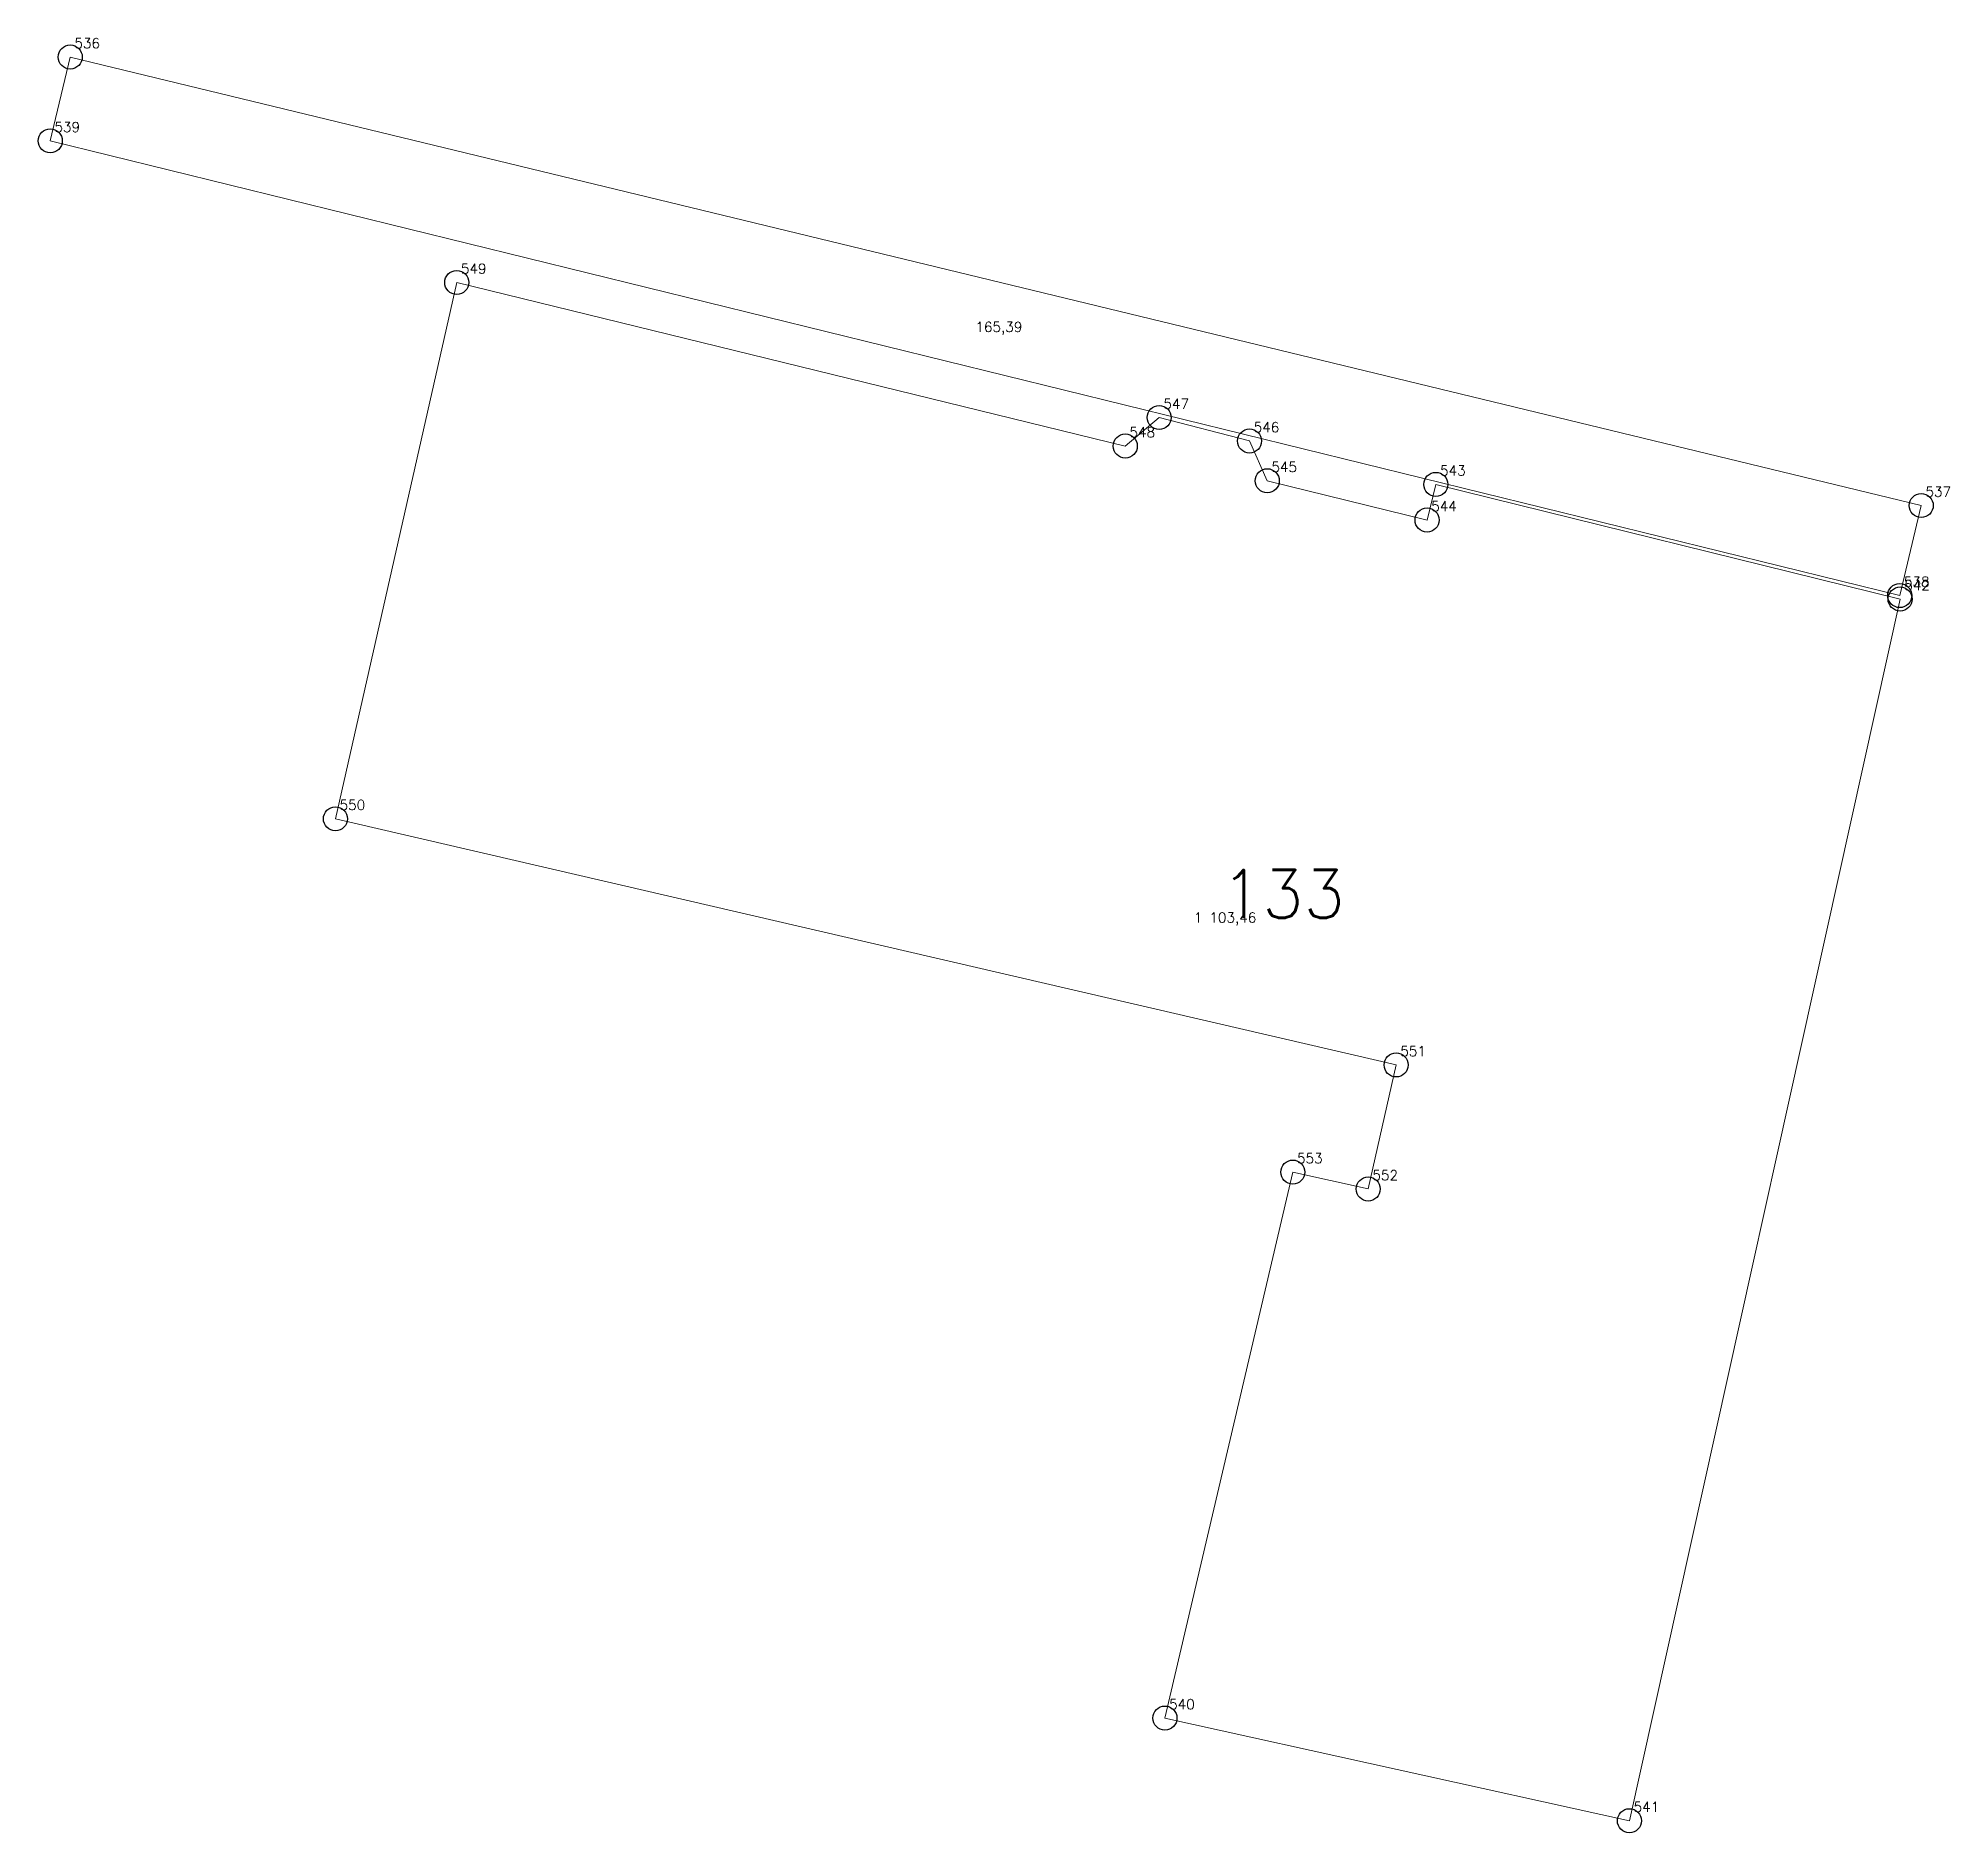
# Model space of a CAD drawing. Extents: x 1390459 to 1399894, y 355072 to 361029.
# Drawn here: x 1394662.1 to 1394721.7, y 359475.3 to 359531.3 of the extents above; entities that cross this region are included whole.
import ezdxf

# ---------------------------------------------------------------- set-up
doc = ezdxf.new("R2010")
doc.units = 0
doc.header["$PDMODE"] = 33
doc.header["$PDSIZE"] = 0.75
doc.layers.add('8 - ценная историческая застройка конец ХIX - начало ХХ века', color=7, linetype='Continuous')
doc.layers.add('OKN_VALUED_LABELS', color=1, linetype='Continuous')
doc.styles.get("Standard").update_dxf_attribs({"font": 'simplex.shx'})

msp = doc.modelspace()

# ---------------------------------------------------------------- texts
at = {"layer": '8 - ценная историческая застройка конец ХIX - начало ХХ века', "color": 7}
for s, p in [('536', (1394663.18, 359530.967)), ('539', (1394662.557, 359528.354)), ('549', (1394675.23, 359523.938)), ('165,39', (1394691.272, 359522.122)), ('547', (1394697.133, 359519.728)), ('548', (1394696.076, 359518.838)), ('546', (1394699.95, 359518.995)), ('545', (1394700.503, 359517.755)), ('543', (1394705.759, 359517.643)), ('544', (1394705.485, 359516.531)), ('537', (1394720.895, 359516.983)), ('538', (1394720.223, 359514.177)), ('542', (1394720.235, 359514.068)), ('550', (1394671.449, 359507.217)), ('1 103,46', (1394698.088, 359503.708)), ('551', (1394704.521, 359499.542)), ('553', (1394701.301, 359496.201)), ('552', (1394703.651, 359495.674)), ('540', (1394697.313, 359479.179)), ('541', (1394711.795, 359475.978))]:
    msp.add_text(s, height=0.3111, dxfattribs=at).set_placement(p)
at = {"layer": 'OKN_VALUED_LABELS'}
msp.add_text('133', height=1.5, dxfattribs=at).set_placement((1394698.933, 359503.849))

# ---------------------------------------------------------------- linework, layer by layer
at = {"layer": '8 - ценная историческая застройка конец ХIX - начало ХХ века', "color": 7, "lineweight": 20}
for points in [[(1394663.051, 359530.692), (1394720.765, 359516.709), (1394720.094, 359513.902), (1394662.428, 359528.079), (1394663.051, 359530.692)], [(1394697.183, 359478.905), (1394701.171, 359495.927), (1394703.521, 359495.4), (1394704.392, 359499.267), (1394671.319, 359506.942), (1394675.101, 359523.663), (1394695.947, 359518.564), (1394697.004, 359519.454), (1394699.821, 359518.721), (1394700.374, 359517.481), (1394705.356, 359516.257), (1394705.63, 359517.368), (1394720.106, 359513.794), (1394711.666, 359475.704), (1394697.183, 359478.905)]]:
    msp.add_lwpolyline(points, close=True, dxfattribs=at)
at = {"layer": '8 - ценная историческая застройка конец ХIX - начало ХХ века'}
for p in [(1394663.051, 359530.692), (1394662.428, 359528.079), (1394675.101, 359523.663), (1394697.004, 359519.454), (1394695.947, 359518.564), (1394699.821, 359518.721), (1394700.374, 359517.481), (1394705.63, 359517.368), (1394720.765, 359516.709), (1394705.356, 359516.257), (1394720.094, 359513.902), (1394720.106, 359513.794), (1394671.319, 359506.942), (1394704.392, 359499.267), (1394701.171, 359495.927), (1394703.521, 359495.4), (1394697.183, 359478.905), (1394711.666, 359475.704)]:
    msp.add_point(p, dxfattribs=at)

msp.set_redraw_order([(e.dxf.handle, doc.entitydb.next_handle()) for e in msp.query("TEXT MTEXT ATTDEF DIMENSION ARC_DIMENSION")])  # texts and dimensions are drawn at this point

doc.saveas('drawing.dxf')
